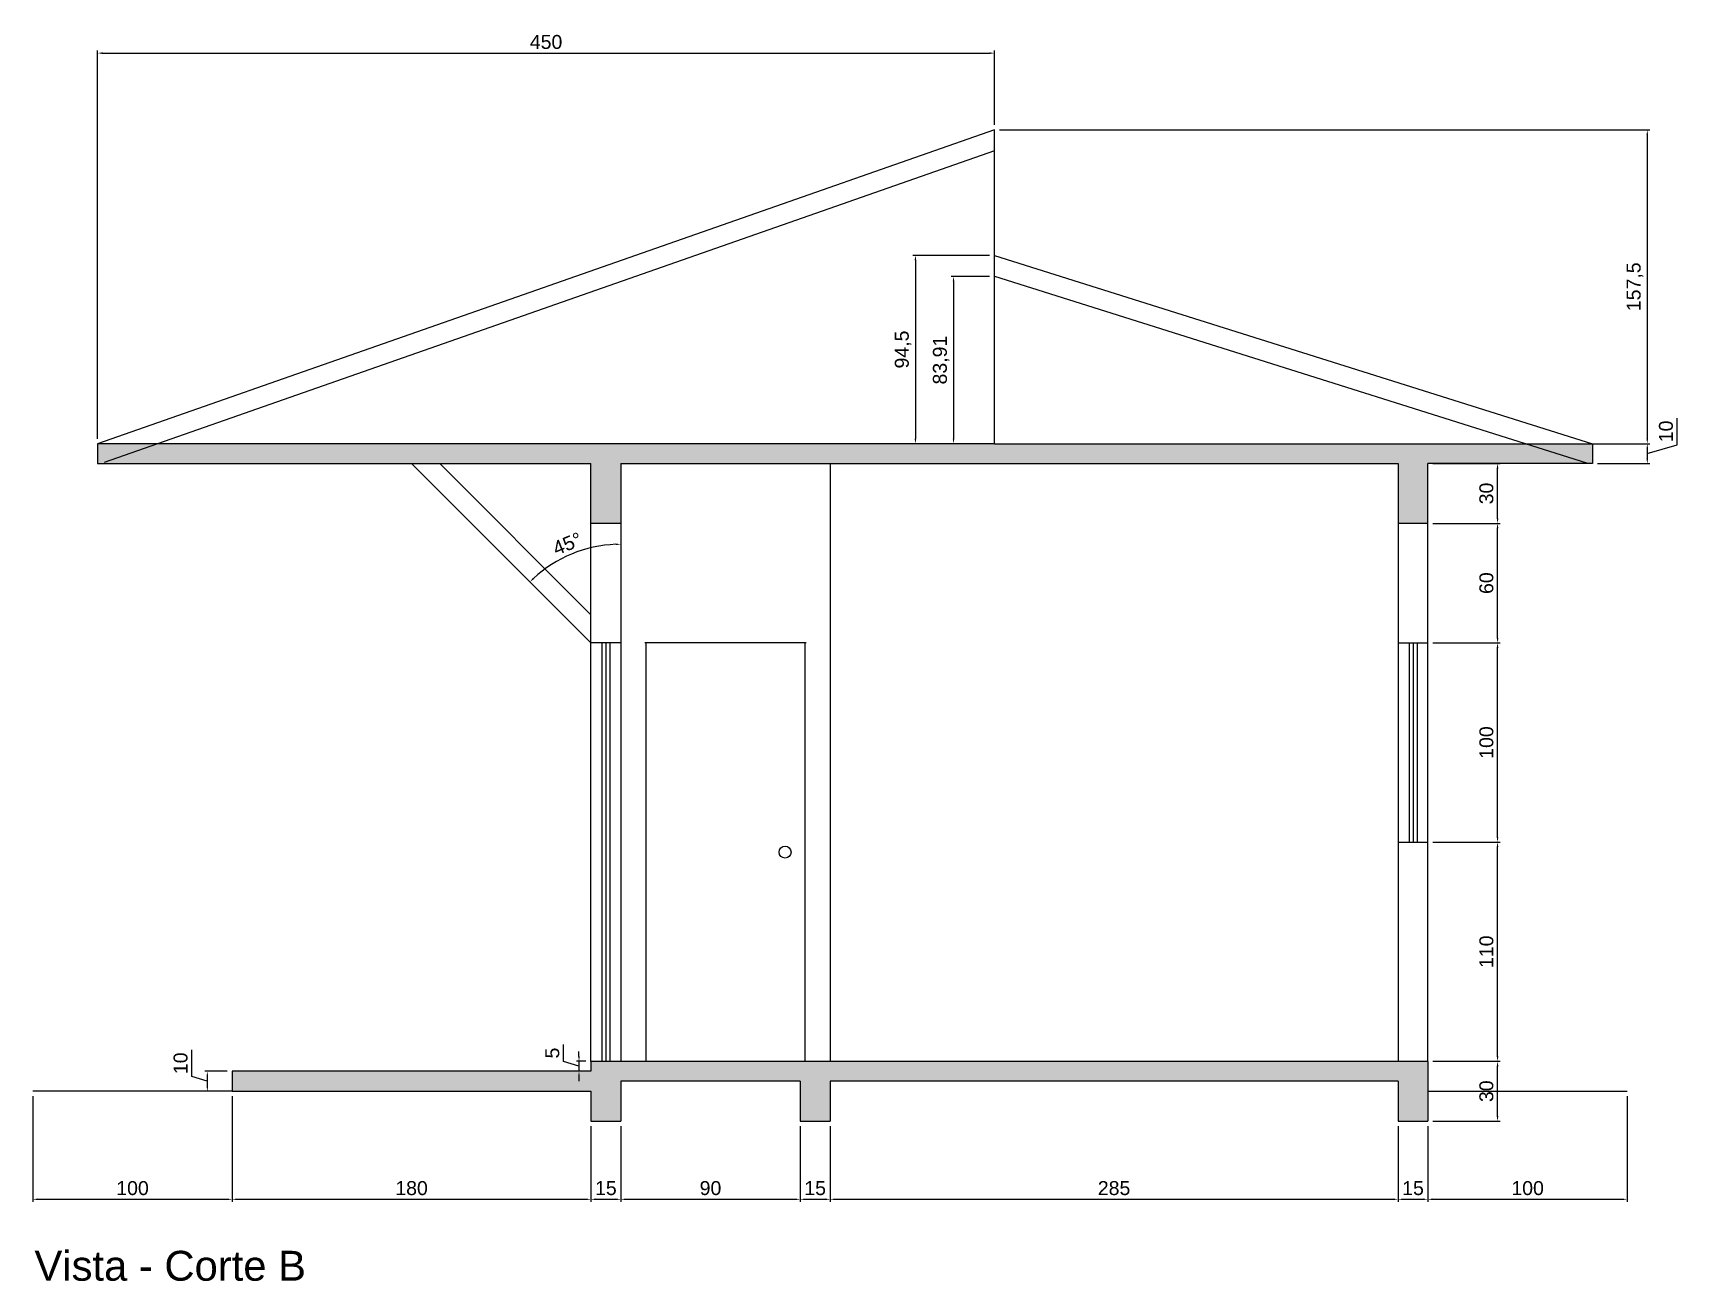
# Model space of a CAD drawing. Header units: millimetres. Extents: x -4297 to -1198, y -429 to 1112.
# Drawn here: x -2023 to -1198, y -429 to 198 of the extents above; entities that cross this region are included whole.
import ezdxf

# ---------------------------------------------------------------- set-up
doc = ezdxf.new("R2010")
doc.units = ezdxf.units.MM
doc.layers.add('AMARELA', color=50, linetype='Continuous')
doc.layers.add('VERDE', color=70, linetype='Continuous')
doc.styles.get("Standard").update_dxf_attribs({"font": 'arial.ttf'})
doc.styles.add('T20', font='arial.ttf', dxfattribs={"height": 15})
doc.dimstyles.new('Cota', dxfattribs={"dimtxt": 7, "dimasz": 2.5, "dimexe": 1.25, "dimexo": 2.5, "dimgap": 2, "dimtad": 1, "dimtxsty": 'Standard', "dimcen": 2.5, "dimclrd": 256, "dimclre": 256, "dimadec": 0, "dimazin": 0, "dimtfac": 1, "dimtmove": 1, "dimatfit": 3, "dimfxl": 1, "dimlwd": -1, "dimarcsym": 0})

msp = doc.modelspace()

# ---------------------------------------------------------------- texts
at = {"insert": (-2021.761, -413.742), "char_height": 15, "attachment_point": 1, "style": 'T20'}
msp.add_mtext_dynamic_manual_height_columns('Vista - Corte B', width=246.31152, gutter_width=12.5, heights=[0], dxfattribs=at)

# ---------------------------------------------------------------- blocks, each defined once
blk = doc.blocks.new('*D74')
at = {"layer": 'AMARELA', "transparency": 16777216}
blk.add_arc((-1727.56, -123.64), 64.53, 92.21971, 132.78029, dxfattribs=at)
for points in [[(-1730.07, -58.74), (-1730.05, -59.57), (-1727.56, -59.11)], [(-1771.1, -76.58), (-1771.68, -75.98), (-1773.19, -78.01)]]:
    blk.add_solid(points, dxfattribs=at)
at = {"layer": 'Defpoints', "color": 0, "transparency": 16777216}
for p in [(-1832.56, -18.64), (-1727.56, -18.64), (-1744.26, -61.31), (-1742.56, -108.64), (-1727.56, -318.64)]:
    blk.add_point(p, dxfattribs=at)
at = {"layer": 'AMARELA', "color": 0, "transparency": 16777216, "insert": (-1754.38, -58.88), "char_height": 7, "attachment_point": 5, "rotation": 22.5}
blk.add_mtext('45°', dxfattribs=at)
blk = doc.blocks.new('*D77')
at = {"layer": 'AMARELA', "lineweight": -2, "transparency": 16777216}
for p, q in [((-1990.06, -6.14), (-1990.06, 188.62)), ((-1540.06, 151.36), (-1540.06, 188.62))]:
    blk.add_line(p, q, dxfattribs=at)
at = {"layer": 'AMARELA', "transparency": 16777216}
blk.add_line((-1987.56, 187.37), (-1542.56, 187.37), dxfattribs=at)
for points in [[(-1987.56, 187.79), (-1987.56, 186.95), (-1990.06, 187.37)], [(-1542.56, 187.79), (-1542.56, 186.95), (-1540.06, 187.37)]]:
    blk.add_solid(points, dxfattribs=at)
at = {"layer": 'Defpoints', "color": 0, "transparency": 16777216}
for p in [(-1540.06, 187.37), (-1540.06, 148.86), (-1990.06, -8.64)]:
    blk.add_point(p, dxfattribs=at)
at = {"layer": 'AMARELA', "color": 0, "transparency": 16777216, "insert": (-1765.06, 192.94), "char_height": 7, "attachment_point": 5}
blk.add_mtext('450', dxfattribs=at)
blk = doc.blocks.new('*D78')
at = {"layer": 'AMARELA', "lineweight": -2, "transparency": 16777216}
for p, q in [((-1537.56, 148.86), (-1211.27, 148.86)), ((-1537.56, -8.64), (-1211.27, -8.64))]:
    blk.add_line(p, q, dxfattribs=at)
at = {"layer": 'AMARELA', "transparency": 16777216}
blk.add_line((-1212.52, 146.36), (-1212.52, -6.14), dxfattribs=at)
for points in [[(-1212.93, 146.36), (-1212.1, 146.36), (-1212.52, 148.86)], [(-1212.93, -6.14), (-1212.1, -6.14), (-1212.52, -8.64)]]:
    blk.add_solid(points, dxfattribs=at)
at = {"layer": 'Defpoints', "color": 0, "transparency": 16777216}
for p in [(-1540.06, 148.86), (-1540.06, -8.64), (-1212.52, -8.64)]:
    blk.add_point(p, dxfattribs=at)
at = {"layer": 'AMARELA', "color": 0, "transparency": 16777216, "insert": (-1218.72, 70.11), "char_height": 7, "attachment_point": 5, "rotation": 90}
blk.add_mtext('157,5', dxfattribs=at)
blk = doc.blocks.new('*D79')
at = {"layer": 'AMARELA', "transparency": 16777216}
for p, q in [((-1197.55, -9.15), (-1197.55, 4.19)), ((-1212.52, -13.64), (-1197.55, -9.15)), ((-1212.52, -11.14), (-1212.52, -16.14))]:
    blk.add_line(p, q, dxfattribs=at)
at = {"layer": 'AMARELA', "lineweight": -2, "transparency": 16777216}
for p, q in [((-1537.56, -8.64), (-1211.27, -8.64)), ((-1237.56, -18.64), (-1211.27, -18.64))]:
    blk.add_line(p, q, dxfattribs=at)
at = {"layer": 'AMARELA', "transparency": 16777216}
for points in [[(-1212.93, -11.14), (-1212.1, -11.14), (-1212.52, -8.64)], [(-1212.93, -16.14), (-1212.1, -16.14), (-1212.52, -18.64)]]:
    blk.add_solid(points, dxfattribs=at)
at = {"layer": 'Defpoints', "color": 0, "transparency": 16777216}
for p in [(-1540.06, -8.64), (-1240.06, -18.64), (-1212.52, -18.64)]:
    blk.add_point(p, dxfattribs=at)
at = {"layer": 'AMARELA', "color": 0, "transparency": 16777216, "insert": (-1203.12, -2.48), "char_height": 7, "attachment_point": 5, "rotation": 90}
blk.add_mtext('10', dxfattribs=at)
blk = doc.blocks.new('*D80')
at = {"layer": 'AMARELA', "lineweight": -2, "transparency": 16777216}
for p, q in [((-1542.56, 75.27), (-1561.87, 75.27)), ((-1542.56, -8.64), (-1561.87, -8.64))]:
    blk.add_line(p, q, dxfattribs=at)
at = {"layer": 'AMARELA', "transparency": 16777216}
blk.add_line((-1560.62, 72.77), (-1560.62, -6.14), dxfattribs=at)
for points in [[(-1561.03, 72.77), (-1560.2, 72.77), (-1560.62, 75.27)], [(-1561.03, -6.14), (-1560.2, -6.14), (-1560.62, -8.64)]]:
    blk.add_solid(points, dxfattribs=at)
at = {"layer": 'Defpoints', "color": 0, "transparency": 16777216}
for p in [(-1540.06, 75.27), (-1560.62, -8.64), (-1540.06, -8.64)]:
    blk.add_point(p, dxfattribs=at)
at = {"layer": 'AMARELA', "color": 0, "transparency": 16777216, "insert": (-1566.82, 33.31), "char_height": 7, "attachment_point": 5, "rotation": 90}
blk.add_mtext('83,91', dxfattribs=at)
blk = doc.blocks.new('*D81')
at = {"layer": 'AMARELA', "lineweight": -2, "transparency": 16777216}
for p, q in [((-1542.56, 85.86), (-1580.97, 85.86)), ((-1542.56, -8.64), (-1580.97, -8.64))]:
    blk.add_line(p, q, dxfattribs=at)
at = {"layer": 'AMARELA', "transparency": 16777216}
blk.add_line((-1579.72, 83.36), (-1579.72, -6.14), dxfattribs=at)
for points in [[(-1580.13, 83.36), (-1579.3, 83.36), (-1579.72, 85.86)], [(-1580.13, -6.14), (-1579.3, -6.14), (-1579.72, -8.64)]]:
    blk.add_solid(points, dxfattribs=at)
at = {"layer": 'Defpoints', "color": 0, "transparency": 16777216}
for p in [(-1540.06, 85.86), (-1579.72, -8.64), (-1540.06, -8.64)]:
    blk.add_point(p, dxfattribs=at)
at = {"layer": 'AMARELA', "color": 0, "transparency": 16777216, "insert": (-1585.92, 38.61), "char_height": 7, "attachment_point": 5, "rotation": 90}
blk.add_mtext('94,5', dxfattribs=at)
blk = doc.blocks.new('*D82')
at = {"layer": 'AMARELA', "lineweight": -2, "transparency": 16777216}
for p, q in [((-2022.56, -336.14), (-2022.56, -389.14)), ((-1922.56, -336.14), (-1922.56, -389.14))]:
    blk.add_line(p, q, dxfattribs=at)
at = {"layer": 'AMARELA', "transparency": 16777216}
blk.add_line((-2020.06, -387.89), (-1925.06, -387.89), dxfattribs=at)
for points in [[(-2020.06, -387.47), (-2020.06, -388.31), (-2022.56, -387.89)], [(-1925.06, -387.47), (-1925.06, -388.31), (-1922.56, -387.89)]]:
    blk.add_solid(points, dxfattribs=at)
at = {"layer": 'Defpoints', "color": 0, "transparency": 16777216}
for p in [(-2022.56, -333.64), (-1922.56, -333.64), (-1922.56, -387.89)]:
    blk.add_point(p, dxfattribs=at)
at = {"layer": 'AMARELA', "color": 0, "transparency": 16777216, "insert": (-1972.56, -382.31), "char_height": 7, "attachment_point": 5}
blk.add_mtext('100', dxfattribs=at)
blk = doc.blocks.new('*D83')
at = {"layer": 'AMARELA', "lineweight": -2, "transparency": 16777216}
for p, q in [((-1922.56, -336.14), (-1922.56, -389.14)), ((-1742.56, -351.14), (-1742.56, -389.14))]:
    blk.add_line(p, q, dxfattribs=at)
at = {"layer": 'AMARELA', "transparency": 16777216}
blk.add_line((-1920.06, -387.89), (-1745.06, -387.89), dxfattribs=at)
for points in [[(-1920.06, -387.47), (-1920.06, -388.31), (-1922.56, -387.89)], [(-1745.06, -387.47), (-1745.06, -388.31), (-1742.56, -387.89)]]:
    blk.add_solid(points, dxfattribs=at)
at = {"layer": 'Defpoints', "color": 0, "transparency": 16777216}
for p in [(-1922.56, -333.64), (-1742.56, -348.64), (-1742.56, -387.89)]:
    blk.add_point(p, dxfattribs=at)
at = {"layer": 'AMARELA', "color": 0, "transparency": 16777216, "insert": (-1832.56, -382.31), "char_height": 7, "attachment_point": 5}
blk.add_mtext('180', dxfattribs=at)
blk = doc.blocks.new('*D84')
at = {"layer": 'AMARELA', "lineweight": -2, "transparency": 16777216}
for p, q in [((-1742.56, -351.14), (-1742.56, -389.14)), ((-1727.56, -351.14), (-1727.56, -389.14))]:
    blk.add_line(p, q, dxfattribs=at)
at = {"layer": 'AMARELA', "transparency": 16777216}
blk.add_line((-1740.06, -387.89), (-1730.06, -387.89), dxfattribs=at)
for points in [[(-1740.06, -387.47), (-1740.06, -388.31), (-1742.56, -387.89)], [(-1730.06, -387.47), (-1730.06, -388.31), (-1727.56, -387.89)]]:
    blk.add_solid(points, dxfattribs=at)
at = {"layer": 'Defpoints', "color": 0, "transparency": 16777216}
for p in [(-1742.56, -348.64), (-1727.56, -348.64), (-1727.56, -387.89)]:
    blk.add_point(p, dxfattribs=at)
at = {"layer": 'AMARELA', "color": 0, "transparency": 16777216, "insert": (-1735.06, -382.31), "char_height": 7, "attachment_point": 5}
blk.add_mtext('15', dxfattribs=at)
blk = doc.blocks.new('*D85')
at = {"layer": 'AMARELA', "lineweight": -2, "transparency": 16777216}
for p, q in [((-1727.56, -351.14), (-1727.56, -389.14)), ((-1637.56, -351.14), (-1637.56, -389.14))]:
    blk.add_line(p, q, dxfattribs=at)
at = {"layer": 'AMARELA', "transparency": 16777216}
blk.add_line((-1725.06, -387.89), (-1640.06, -387.89), dxfattribs=at)
for points in [[(-1725.06, -387.47), (-1725.06, -388.31), (-1727.56, -387.89)], [(-1640.06, -387.47), (-1640.06, -388.31), (-1637.56, -387.89)]]:
    blk.add_solid(points, dxfattribs=at)
at = {"layer": 'Defpoints', "color": 0, "transparency": 16777216}
for p in [(-1727.56, -348.64), (-1637.56, -348.64), (-1637.56, -387.89)]:
    blk.add_point(p, dxfattribs=at)
at = {"layer": 'AMARELA', "color": 0, "transparency": 16777216, "insert": (-1682.56, -382.31), "char_height": 7, "attachment_point": 5}
blk.add_mtext('90', dxfattribs=at)
blk = doc.blocks.new('*D86')
at = {"layer": 'AMARELA', "lineweight": -2, "transparency": 16777216}
for p, q in [((-1637.56, -351.14), (-1637.56, -389.14)), ((-1622.56, -351.14), (-1622.56, -389.14))]:
    blk.add_line(p, q, dxfattribs=at)
at = {"layer": 'AMARELA', "transparency": 16777216}
blk.add_line((-1635.06, -387.89), (-1625.06, -387.89), dxfattribs=at)
for points in [[(-1635.06, -387.47), (-1635.06, -388.31), (-1637.56, -387.89)], [(-1625.06, -387.47), (-1625.06, -388.31), (-1622.56, -387.89)]]:
    blk.add_solid(points, dxfattribs=at)
at = {"layer": 'Defpoints', "color": 0, "transparency": 16777216}
for p in [(-1637.56, -348.64), (-1622.56, -348.64), (-1622.56, -387.89)]:
    blk.add_point(p, dxfattribs=at)
at = {"layer": 'AMARELA', "color": 0, "transparency": 16777216, "insert": (-1630.06, -382.31), "char_height": 7, "attachment_point": 5}
blk.add_mtext('15', dxfattribs=at)
blk = doc.blocks.new('*D87')
at = {"layer": 'AMARELA', "lineweight": -2, "transparency": 16777216}
for p, q in [((-1622.56, -351.14), (-1622.56, -389.14)), ((-1337.56, -351.14), (-1337.56, -389.14))]:
    blk.add_line(p, q, dxfattribs=at)
at = {"layer": 'AMARELA', "transparency": 16777216}
blk.add_line((-1620.06, -387.89), (-1340.06, -387.89), dxfattribs=at)
for points in [[(-1620.06, -387.47), (-1620.06, -388.31), (-1622.56, -387.89)], [(-1340.06, -387.47), (-1340.06, -388.31), (-1337.56, -387.89)]]:
    blk.add_solid(points, dxfattribs=at)
at = {"layer": 'Defpoints', "color": 0, "transparency": 16777216}
for p in [(-1622.56, -348.64), (-1337.56, -348.64), (-1337.56, -387.89)]:
    blk.add_point(p, dxfattribs=at)
at = {"layer": 'AMARELA', "color": 0, "transparency": 16777216, "insert": (-1480.06, -382.31), "char_height": 7, "attachment_point": 5}
blk.add_mtext('285', dxfattribs=at)
blk = doc.blocks.new('*D88')
at = {"layer": 'AMARELA', "lineweight": -2, "transparency": 16777216}
for p, q in [((-1337.56, -351.14), (-1337.56, -389.14)), ((-1322.56, -351.14), (-1322.56, -389.14))]:
    blk.add_line(p, q, dxfattribs=at)
at = {"layer": 'AMARELA', "transparency": 16777216}
blk.add_line((-1335.06, -387.89), (-1325.06, -387.89), dxfattribs=at)
for points in [[(-1335.06, -387.47), (-1335.06, -388.31), (-1337.56, -387.89)], [(-1325.06, -387.47), (-1325.06, -388.31), (-1322.56, -387.89)]]:
    blk.add_solid(points, dxfattribs=at)
at = {"layer": 'Defpoints', "color": 0, "transparency": 16777216}
for p in [(-1337.56, -348.64), (-1322.56, -348.64), (-1322.56, -387.89)]:
    blk.add_point(p, dxfattribs=at)
at = {"layer": 'AMARELA', "color": 0, "transparency": 16777216, "insert": (-1330.06, -382.31), "char_height": 7, "attachment_point": 5}
blk.add_mtext('15', dxfattribs=at)
blk = doc.blocks.new('*D89')
at = {"layer": 'AMARELA', "lineweight": -2, "transparency": 16777216}
for p, q in [((-1222.56, -336.14), (-1222.56, -389.14)), ((-1322.56, -351.14), (-1322.56, -389.14))]:
    blk.add_line(p, q, dxfattribs=at)
at = {"layer": 'AMARELA', "transparency": 16777216}
blk.add_line((-1320.06, -387.89), (-1225.06, -387.89), dxfattribs=at)
for points in [[(-1320.06, -387.47), (-1320.06, -388.31), (-1322.56, -387.89)], [(-1225.06, -387.47), (-1225.06, -388.31), (-1222.56, -387.89)]]:
    blk.add_solid(points, dxfattribs=at)
at = {"layer": 'Defpoints', "color": 0, "transparency": 16777216}
for p in [(-1222.56, -333.64), (-1322.56, -348.64), (-1222.56, -387.89)]:
    blk.add_point(p, dxfattribs=at)
at = {"layer": 'AMARELA', "color": 0, "transparency": 16777216, "insert": (-1272.56, -382.31), "char_height": 7, "attachment_point": 5}
blk.add_mtext('100', dxfattribs=at)
blk = doc.blocks.new('*D90')
at = {"layer": 'AMARELA', "lineweight": -2, "transparency": 16777216}
for p, q in [((-1320.06, -318.64), (-1286.4, -318.64)), ((-1320.06, -348.64), (-1286.4, -348.64))]:
    blk.add_line(p, q, dxfattribs=at)
at = {"layer": 'AMARELA', "transparency": 16777216}
blk.add_line((-1287.65, -346.14), (-1287.65, -321.14), dxfattribs=at)
for points in [[(-1288.07, -321.14), (-1287.23, -321.14), (-1287.65, -318.64)], [(-1288.07, -346.14), (-1287.23, -346.14), (-1287.65, -348.64)]]:
    blk.add_solid(points, dxfattribs=at)
at = {"layer": 'Defpoints', "color": 0, "transparency": 16777216}
for p in [(-1322.56, -318.64), (-1287.65, -318.64), (-1322.56, -348.64)]:
    blk.add_point(p, dxfattribs=at)
at = {"layer": 'AMARELA', "color": 0, "transparency": 16777216, "insert": (-1293.23, -333.64), "char_height": 7, "attachment_point": 5, "rotation": 90}
blk.add_mtext('30', dxfattribs=at)
blk = doc.blocks.new('*D91')
at = {"layer": 'AMARELA', "lineweight": -2, "transparency": 16777216}
for p, q in [((-1320.06, -208.64), (-1286.4, -208.64)), ((-1320.06, -318.64), (-1286.4, -318.64))]:
    blk.add_line(p, q, dxfattribs=at)
at = {"layer": 'AMARELA', "transparency": 16777216}
blk.add_line((-1287.65, -316.14), (-1287.65, -211.14), dxfattribs=at)
for points in [[(-1288.07, -211.14), (-1287.23, -211.14), (-1287.65, -208.64)], [(-1288.07, -316.14), (-1287.23, -316.14), (-1287.65, -318.64)]]:
    blk.add_solid(points, dxfattribs=at)
at = {"layer": 'Defpoints', "color": 0, "transparency": 16777216}
for p in [(-1322.56, -208.64), (-1287.65, -208.64), (-1322.56, -318.64)]:
    blk.add_point(p, dxfattribs=at)
at = {"layer": 'AMARELA', "color": 0, "transparency": 16777216, "insert": (-1293.22, -263.64), "char_height": 7, "attachment_point": 5, "rotation": 90}
blk.add_mtext('110', dxfattribs=at)
blk = doc.blocks.new('*D92')
at = {"layer": 'AMARELA', "lineweight": -2, "transparency": 16777216}
for p, q in [((-1320.06, -108.64), (-1286.4, -108.64)), ((-1320.06, -208.64), (-1286.4, -208.64))]:
    blk.add_line(p, q, dxfattribs=at)
at = {"layer": 'AMARELA', "transparency": 16777216}
blk.add_line((-1287.65, -206.14), (-1287.65, -111.14), dxfattribs=at)
for points in [[(-1288.07, -111.14), (-1287.23, -111.14), (-1287.65, -108.64)], [(-1288.07, -206.14), (-1287.23, -206.14), (-1287.65, -208.64)]]:
    blk.add_solid(points, dxfattribs=at)
at = {"layer": 'Defpoints', "color": 0, "transparency": 16777216}
for p in [(-1322.56, -108.64), (-1287.65, -108.64), (-1322.56, -208.64)]:
    blk.add_point(p, dxfattribs=at)
at = {"layer": 'AMARELA', "color": 0, "transparency": 16777216, "insert": (-1293.22, -158.64), "char_height": 7, "attachment_point": 5, "rotation": 90}
blk.add_mtext('100', dxfattribs=at)
blk = doc.blocks.new('*D93')
at = {"layer": 'AMARELA', "lineweight": -2, "transparency": 16777216}
for p, q in [((-1320.06, -48.64), (-1286.4, -48.64)), ((-1320.06, -108.64), (-1286.4, -108.64))]:
    blk.add_line(p, q, dxfattribs=at)
at = {"layer": 'AMARELA', "transparency": 16777216}
blk.add_line((-1287.65, -106.14), (-1287.65, -51.14), dxfattribs=at)
for points in [[(-1288.07, -51.14), (-1287.23, -51.14), (-1287.65, -48.64)], [(-1288.07, -106.14), (-1287.23, -106.14), (-1287.65, -108.64)]]:
    blk.add_solid(points, dxfattribs=at)
at = {"layer": 'Defpoints', "color": 0, "transparency": 16777216}
for p in [(-1322.56, -48.64), (-1287.65, -48.64), (-1322.56, -108.64)]:
    blk.add_point(p, dxfattribs=at)
at = {"layer": 'AMARELA', "color": 0, "transparency": 16777216, "insert": (-1293.22, -78.64), "char_height": 7, "attachment_point": 5, "rotation": 90}
blk.add_mtext('60', dxfattribs=at)
blk = doc.blocks.new('*D94')
at = {"layer": 'AMARELA', "lineweight": -2, "transparency": 16777216}
for p, q in [((-1320.06, -18.64), (-1286.4, -18.64)), ((-1320.06, -48.64), (-1286.4, -48.64))]:
    blk.add_line(p, q, dxfattribs=at)
at = {"layer": 'AMARELA', "transparency": 16777216}
blk.add_line((-1287.65, -46.14), (-1287.65, -21.14), dxfattribs=at)
for points in [[(-1288.07, -21.14), (-1287.23, -21.14), (-1287.65, -18.64)], [(-1288.07, -46.14), (-1287.23, -46.14), (-1287.65, -48.64)]]:
    blk.add_solid(points, dxfattribs=at)
at = {"layer": 'Defpoints', "color": 0, "transparency": 16777216}
for p in [(-1322.56, -18.64), (-1287.65, -18.64), (-1322.56, -48.64)]:
    blk.add_point(p, dxfattribs=at)
at = {"layer": 'AMARELA', "color": 0, "transparency": 16777216, "insert": (-1293.23, -33.64), "char_height": 7, "attachment_point": 5, "rotation": 90}
blk.add_mtext('30', dxfattribs=at)
blk = doc.blocks.new('*D95')
at = {"layer": 'AMARELA', "transparency": 16777216}
for p, q in [((-1942.85, -326.3), (-1942.85, -312.95)), ((-1935.03, -328.64), (-1942.85, -326.3)), ((-1935.03, -326.14), (-1935.03, -331.14))]:
    blk.add_line(p, q, dxfattribs=at)
at = {"layer": 'AMARELA', "lineweight": -2, "transparency": 16777216}
for p, q in [((-1925.06, -323.64), (-1936.28, -323.64)), ((-1925.06, -333.64), (-1936.28, -333.64))]:
    blk.add_line(p, q, dxfattribs=at)
at = {"layer": 'AMARELA', "transparency": 16777216}
for points in [[(-1935.45, -326.14), (-1934.61, -326.14), (-1935.03, -323.64)], [(-1935.45, -331.14), (-1934.61, -331.14), (-1935.03, -333.64)]]:
    blk.add_solid(points, dxfattribs=at)
at = {"layer": 'Defpoints', "color": 0, "transparency": 16777216}
for p in [(-1922.56, -323.64), (-1935.03, -333.64), (-1922.56, -333.64)]:
    blk.add_point(p, dxfattribs=at)
at = {"layer": 'AMARELA', "color": 0, "transparency": 16777216, "insert": (-1948.43, -319.62), "char_height": 7, "attachment_point": 5, "rotation": 90}
blk.add_mtext('10', dxfattribs=at)
blk = doc.blocks.new('*D96')
at = {"layer": 'AMARELA', "transparency": 16777216}
for p, q in [((-1756.36, -318.8), (-1756.36, -310.16)), ((-1748.55, -321.14), (-1756.36, -318.8)), ((-1748.55, -316.14), (-1748.55, -313.64)), ((-1748.55, -318.64), (-1748.55, -323.64)), ((-1748.55, -318.64), (-1748.55, -323.64)), ((-1748.55, -326.14), (-1748.55, -328.64))]:
    blk.add_line(p, q, dxfattribs=at)
at = {"layer": 'AMARELA', "lineweight": -2, "transparency": 16777216}
for p, q in [((-1745.06, -318.64), (-1749.8, -318.64)), ((-1745.06, -323.64), (-1749.8, -323.64))]:
    blk.add_line(p, q, dxfattribs=at)
at = {"layer": 'AMARELA', "transparency": 16777216}
for points in [[(-1748.96, -316.14), (-1748.13, -316.14), (-1748.55, -318.64)], [(-1748.96, -326.14), (-1748.13, -326.14), (-1748.55, -323.64)]]:
    blk.add_solid(points, dxfattribs=at)
at = {"layer": 'Defpoints', "color": 0, "transparency": 16777216}
for p in [(-1742.56, -318.64), (-1748.55, -323.64), (-1742.56, -323.64)]:
    blk.add_point(p, dxfattribs=at)
at = {"layer": 'AMARELA', "color": 0, "transparency": 16777216, "insert": (-1761.92, -314.48), "char_height": 7, "attachment_point": 5, "rotation": 90}
blk.add_mtext('5', dxfattribs=at)

# ---------------------------------------------------------------- dimensions: what is measured, and where the dimension line sits
at = {"layer": 'AMARELA'}
for base, p1, p2, picture, middle in [((-1540.061, 187.37), (-1990.061, -8.643), (-1540.061, 148.857), '*D77', (-1765.061, 192.944)), ((-1922.561, -387.889), (-2022.561, -333.643), (-1922.561, -333.643), '*D82', (-1972.561, -382.315)), ((-1742.561, -387.889), (-1922.561, -333.643), (-1742.561, -348.643), '*D83', (-1832.561, -382.315)), ((-1222.561, -387.889), (-1322.561, -348.643), (-1222.561, -333.643), '*D89', (-1272.561, -382.315)), ((-1727.561, -387.889), (-1742.561, -348.643), (-1727.561, -348.643), '*D84', (-1735.061, -382.315)), ((-1637.561, -387.889), (-1727.561, -348.643), (-1637.561, -348.643), '*D85', (-1682.561, -382.315)), ((-1622.561, -387.889), (-1637.561, -348.643), (-1622.561, -348.643), '*D86', (-1630.061, -382.315)), ((-1337.561, -387.889), (-1622.561, -348.643), (-1337.561, -348.643), '*D87', (-1480.061, -382.315)), ((-1322.561, -387.889), (-1337.561, -348.643), (-1322.561, -348.643), '*D88', (-1330.061, -382.315))]:
    dim = msp.add_linear_dim(base=base, p1=p1, p2=p2, dimstyle='Cota', dxfattribs=at)
    dim.commit()
    dim.dimension.update_dxf_attribs({"geometry": picture, "text_midpoint": middle})
for base, p1, p2, picture, middle in [((-1212.518, -8.643), (-1540.061, 148.857), (-1540.061, -8.643), '*D78', (-1218.725, 70.107)), ((-1579.717, -8.643), (-1540.061, 85.857), (-1540.061, -8.643), '*D81', (-1585.924, 38.607)), ((-1560.617, -8.643), (-1540.061, 75.267), (-1540.061, -8.643), '*D80', (-1566.824, 33.312)), ((-1212.518, -18.643), (-1540.061, -8.643), (-1240.061, -18.643), '*D79', (-1203.12, -7.152)), ((-1287.65, -18.643), (-1322.561, -48.643), (-1322.561, -18.643), '*D94', (-1293.226, -33.643)), ((-1287.65, -48.643), (-1322.561, -108.643), (-1322.561, -48.643), '*D93', (-1293.224, -78.643)), ((-1287.65, -108.643), (-1322.561, -208.643), (-1322.561, -108.643), '*D92', (-1293.224, -158.643)), ((-1287.65, -208.643), (-1322.561, -318.643), (-1322.561, -208.643), '*D91', (-1293.224, -263.643)), ((-1935.029, -333.643), (-1922.561, -323.643), (-1922.561, -333.643), '*D95', (-1948.427, -324.296)), ((-1748.548, -323.643), (-1742.561, -318.643), (-1742.561, -323.643), '*D96', (-1761.917, -316.801)), ((-1287.65, -318.643), (-1322.561, -348.643), (-1322.561, -318.643), '*D90', (-1293.226, -333.643))]:
    dim = msp.add_linear_dim(base=base, p1=p1, p2=p2, angle=90, dimstyle='Cota', dxfattribs=at)
    dim.commit()
    dim.dimension.update_dxf_attribs({"geometry": picture, "text_midpoint": middle})
dim = msp.add_angular_dim_2l(base=(-1744.263, -61.308), line1=((-1727.561, -18.643), (-1727.561, -318.643)), line2=((-1742.561, -108.643), (-1832.561, -18.643)), dimstyle='Cota', dxfattribs=at)
dim.commit()
dim.dimension.update_dxf_attribs({"geometry": '*D74', "text_midpoint": (-1754.384, -58.885)})

# ---------------------------------------------------------------- hatches: boundary and pattern name
h = msp.add_hatch(color=0)
h.dxf.hatch_style = 1
h.paths.add_polyline_path([(-1742.561, -18.643), (-1742.561, -48.643), (-1727.561, -48.643), (-1727.561, -18.643), (-1337.561, -18.643), (-1337.561, -48.643), (-1322.561, -48.643), (-1322.561, -18.643), (-1240.061, -18.643), (-1240.061, -8.643), (-1540.061, -8.643), (-1990.061, -8.643), (-1990.061, -18.643), (-1832.561, -18.643)])
h = msp.add_hatch(color=0)
h.dxf.hatch_style = 1
h.paths.add_polyline_path([(-1727.561, -328.643), (-1637.561, -328.643), (-1637.561, -348.643), (-1622.561, -348.643), (-1622.561, -328.643), (-1337.561, -328.643), (-1337.561, -348.643), (-1322.561, -348.643), (-1322.561, -318.643), (-1337.561, -318.643), (-1742.561, -318.643), (-1742.561, -323.643), (-1922.561, -323.643), (-1922.561, -333.643), (-1742.561, -333.643), (-1742.561, -348.643), (-1727.561, -348.643)])

# ---------------------------------------------------------------- linework, layer by layer
for p, q in [((-1540.061, 148.857), (-1990.061, -8.643)), ((-1540.061, -8.643), (-1540.061, 148.857)), ((-1540.061, 138.262), (-1986.757, -18.082)), ((-1540.061, -8.643), (-1540.061, 85.857)), ((-1540.061, 85.857), (-1240.061, -8.643)), ((-1540.061, 75.372), (-1243.065, -18.181)), ((-1540.061, -8.643), (-1540.061, 75.267)), ((-1540.061, -8.643), (-1990.061, -8.643)), ((-1990.061, -8.643), (-1990.061, -18.643)), ((-1540.061, -8.643), (-1240.061, -8.643)), ((-1240.061, -8.643), (-1240.061, -18.643)), ((-1990.061, -18.643), (-1832.561, -18.643)), ((-1742.561, -108.643), (-1832.561, -18.643)), ((-1832.561, -18.643), (-1742.561, -18.643)), ((-1742.561, -94.501), (-1818.418, -18.643)), ((-1742.561, -318.643), (-1742.561, -18.643)), ((-1727.561, -18.643), (-1727.561, -318.643)), ((-1727.561, -18.643), (-1337.561, -18.643)), ((-1622.561, -18.643), (-1622.561, -318.643)), ((-1337.561, -18.643), (-1337.561, -318.643)), ((-1322.561, -318.643), (-1322.561, -18.643)), ((-1240.061, -18.643), (-1322.561, -18.643)), ((-1727.561, -48.643), (-1742.561, -48.643)), ((-1322.561, -48.643), (-1337.561, -48.643)), ((-1727.561, -108.643), (-1742.561, -108.643)), ((-1634.561, -108.643), (-1715.561, -108.643)), ((-1715.061, -108.643), (-1715.061, -318.643)), ((-1635.061, -318.643), (-1635.061, -108.643)), ((-1337.561, -108.643), (-1322.561, -108.643)), ((-1337.561, -208.643), (-1322.561, -208.643)), ((-1337.561, -318.643), (-1742.561, -318.643)), ((-1742.561, -318.643), (-1742.561, -323.643)), ((-1742.561, -318.643), (-1742.561, -323.643)), ((-1622.561, -318.643), (-1637.561, -318.643)), ((-1322.561, -318.643), (-1337.561, -318.643)), ((-1322.561, -318.643), (-1322.561, -348.643)), ((-1742.561, -323.643), (-1922.561, -323.643)), ((-1922.561, -323.643), (-1922.561, -333.643)), ((-1727.561, -328.643), (-1727.561, -348.643)), ((-1637.561, -328.643), (-1727.561, -328.643)), ((-1637.561, -328.643), (-1637.561, -348.643)), ((-1622.561, -328.643), (-1622.561, -348.643)), ((-1337.561, -328.643), (-1622.561, -328.643)), ((-1337.561, -328.643), (-1337.561, -348.643)), ((-1922.561, -333.643), (-2022.561, -333.643)), ((-1922.561, -333.643), (-1742.561, -333.643)), ((-1742.561, -333.643), (-1742.561, -348.643)), ((-1322.561, -333.643), (-1222.561, -333.643)), ((-1742.561, -348.643), (-1727.561, -348.643)), ((-1637.561, -348.643), (-1622.561, -348.643)), ((-1337.561, -348.643), (-1322.561, -348.643))]:
    msp.add_line(p, q)
msp.add_circle((-1645.133, -213.643), 3)
at = {"layer": 'VERDE'}
for p, q in [((-1737.061, -108.643), (-1737.061, -318.643)), ((-1735.061, -108.643), (-1735.061, -318.643)), ((-1733.061, -108.643), (-1733.061, -318.643)), ((-1332.061, -108.643), (-1332.061, -208.643)), ((-1330.061, -108.643), (-1330.061, -208.643)), ((-1328.061, -108.643), (-1328.061, -208.643))]:
    msp.add_line(p, q, dxfattribs=at)

msp.set_redraw_order([(e.dxf.handle, doc.entitydb.next_handle()) for e in msp.query("TEXT MTEXT ATTDEF DIMENSION ARC_DIMENSION")])  # texts and dimensions are drawn at this point

doc.saveas('drawing.dxf')
